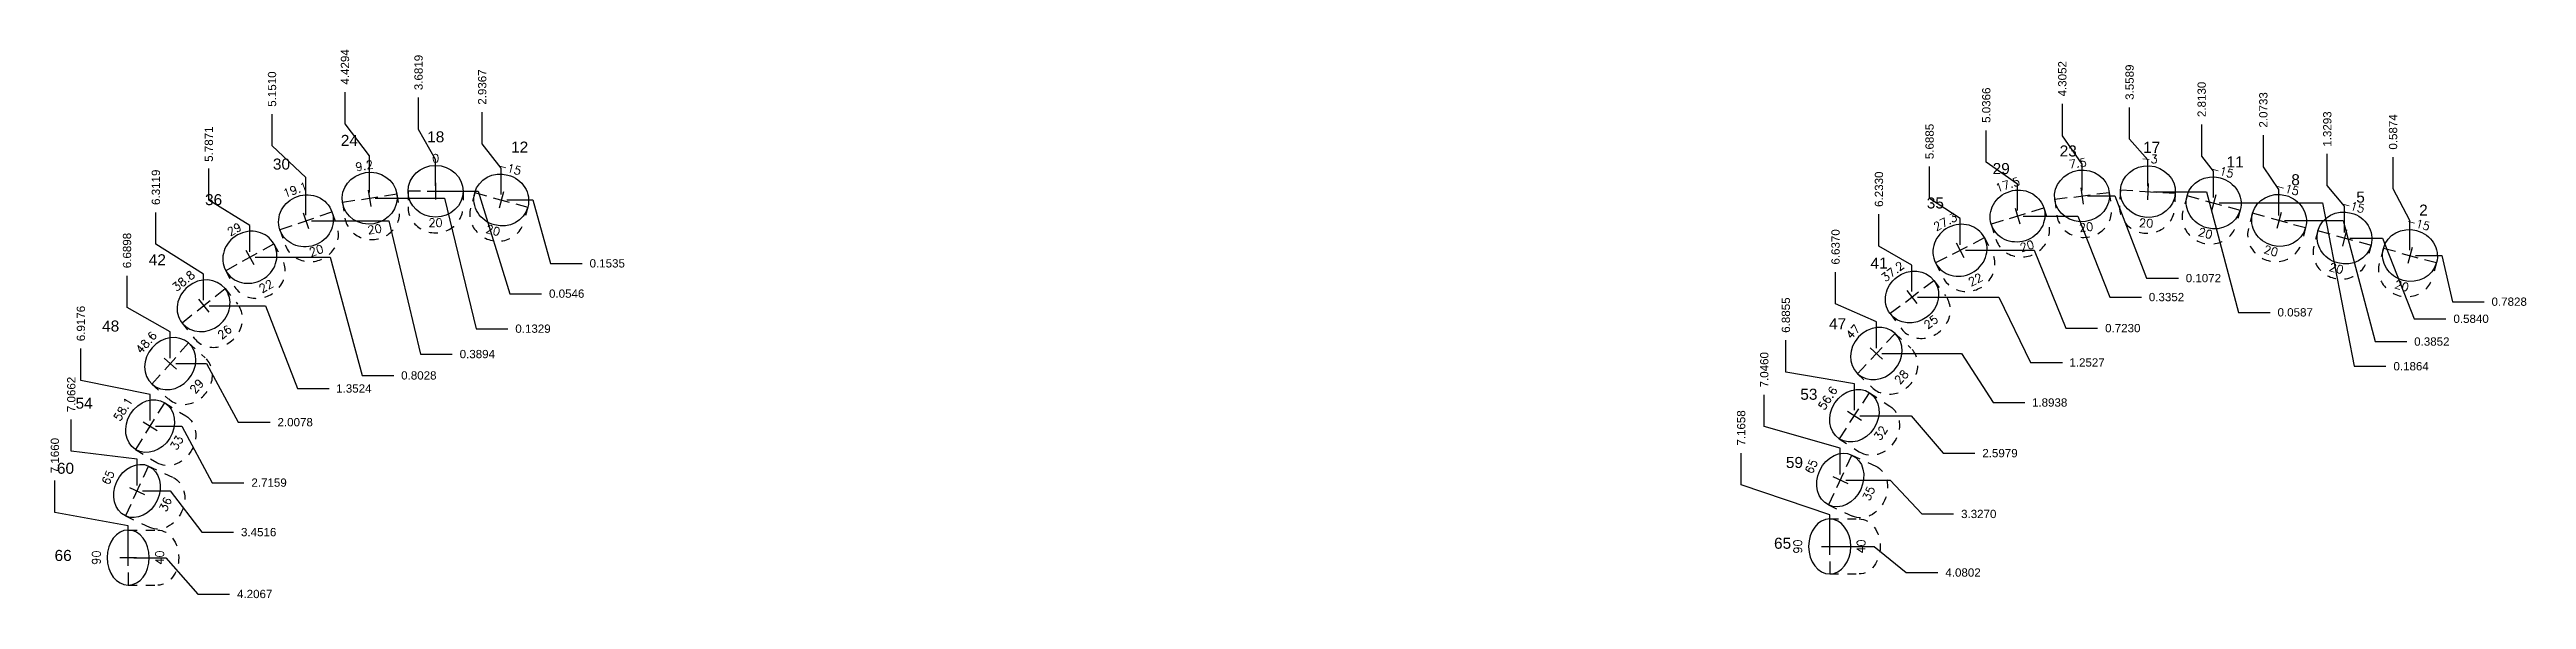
# Model space of a CAD drawing. Header units: inches. Extents: x 57 to 298, y -41 to 19.
# Drawn here: x 158.19 to 186.27, y 12.46 to 18.69 of the extents above; entities that cross this region are included whole.
import ezdxf
from ezdxf.enums import TextEntityAlignment as Align

# ---------------------------------------------------------------- set-up
doc = ezdxf.new("R2010")
doc.units = ezdxf.units.IN
doc.header["$MEASUREMENT"] = 0
doc.header["$PDMODE"] = 35
doc.linetypes.add('CENTER2', pattern=[1.125, 0.75, -0.125, 0.125, -0.125])
doc.linetypes.add('HIDDEN2', pattern=[0.1875, 0.125, -0.0625])
doc.layers.get('Defpoints').update_dxf_attribs({"color": 10})
doc.layers.add('Blade_4', color=7, linetype='Continuous', true_color=0x00cccc)
doc.layers.add('Blade_5', color=7, linetype='Continuous', true_color=0x0066cc)
doc.layers.add('CLine', color=5, linetype='CENTER2')
doc.styles.add('RomanS', font='romans')
doc.styles.get("Standard").update_dxf_attribs({"font": 'arial.ttf'})
doc.dimstyles.get("Standard").update_dxf_attribs({"dimtxt": 0.09375, "dimasz": 0.18, "dimexe": 0.18, "dimexo": 0.0625, "dimgap": 0.09, "dimtad": 0, "dimtih": 1, "dimtoh": 1, "dimdec": 4, "dimzin": 0, "dimdsep": 46, "dimtxsty": 'Standard', "dimcen": 0.09, "dimadec": 4, "dimazin": 0, "dimtfac": 1, "dimtdec": 4, "dimtofl": 0, "dimtmove": 0, "dimatfit": 3, "dimfxl": 1, "dimtolj": 1, "dimtzin": 0, "dimarcsym": 0})

msp = doc.modelspace()

# ---------------------------------------------------------------- texts
at = {"layer": 'Blade_4'}
for s, p in [('24', (161.49493, 17.60276)), ('18', (162.47447, 17.64332)), ('30', (160.72559, 17.33456)), ('12', (163.42564, 17.52707)), ('36', (159.95614, 16.93123)), ('42', (159.31797, 16.24996)), ('48', (158.78918, 15.49889)), ('54', (158.48793, 14.6246)), ('60', (158.27699, 13.88675)), ('66', (158.2501, 12.89881))]:
    msp.add_text(s, height=0.125, dxfattribs=at).set_placement(p)
at = {"layer": 'Blade_5'}
for s, p in [('23', (180.98268, 17.48295)), ('17', (181.92886, 17.52431)), ('11', (182.8741, 17.359)), ('29', (180.22262, 17.28361)), ('8', (183.60848, 17.15711)), ('35', (179.47575, 16.89357)), ('5', (184.34523, 16.95998)), ('2', (185.05822, 16.81273)), ('41', (178.83758, 16.21229)), ('47', (178.3681, 15.52491)), ('53', (178.04187, 14.7255)), ('59', (177.8785, 13.95252)), ('65', (177.74407, 13.03692))]:
    msp.add_text(s, height=0.125, dxfattribs=at).set_placement(p)

# ---------------------------------------------------------------- blocks, each defined once
blk = doc.blocks.new('CMark')
at = {"layer": 'CLine'}
for p, q in [((-0.094, 0), (0.094, 0)), ((0, 0.094), (0, -0.094))]:
    blk.add_line(p, q, dxfattribs=at)
blk = doc.blocks.new('1613@20')
for p, q in [((-0.17, 0), (-0.312, 0)), ((0.171, 0), (0.312, 0))]:
    blk.add_line(p, q)
at = {"color": 8, "linetype": 'HIDDEN2', "ltscale": 0.5}
blk.add_line((-0.312, 0), (-0.312, -0.178), dxfattribs=at)
at = {"color": 8, "linetype": 'HIDDEN2', "ltscale": 0.5, "flags": 128}
blk.add_lwpolyline([(0.312, 0), (0.312, -0.178)], dxfattribs=at)
blk.add_ellipse((0, 0), major_axis=(-0.312, 0), ratio=0.939693, start_param=-3.141592653589793, end_param=3.141592653589793)
at = {"color": 8, "linetype": 'HIDDEN2', "ltscale": 0.5}
blk.add_ellipse((0, -0.178), major_axis=(-0.312, 0), ratio=0.939693, start_param=0, end_param=3.141593, dxfattribs=at)
blk.add_blockref('CMark', (0, 0))
at = {"style": 'RomanS'}
blk.add_text('20', height=0.094, dxfattribs=at).set_placement((0, -0.356), align=Align.MIDDLE_CENTER)
blk.add_attdef('ANG', text='', height=0.094, dxfattribs=at).set_placement((0, 0.298), align=Align.BOTTOM_CENTER)
blk = doc.blocks.new('1613@22')
for p, q in [((-0.17, 0), (-0.313, 0)), ((0.171, 0), (0.312, 0))]:
    blk.add_line(p, q)
at = {"color": 8, "linetype": 'HIDDEN2', "ltscale": 0.5}
blk.add_line((-0.313, 0), (-0.313, -0.195), dxfattribs=at)
at = {"color": 8, "linetype": 'HIDDEN2', "ltscale": 0.5, "flags": 128}
blk.add_lwpolyline([(0.312, 0), (0.312, -0.195)], dxfattribs=at)
blk.add_ellipse((0, 0), major_axis=(-0.312, 0), ratio=0.927168, start_param=3.141593, end_param=9.424778)
at = {"color": 8, "linetype": 'HIDDEN2', "ltscale": 0.5}
blk.add_ellipse((0, -0.195), major_axis=(-0.312, 0), ratio=0.927168, start_param=0, end_param=3.141593, dxfattribs=at)
blk.add_blockref('CMark', (0, 0))
at = {"style": 'RomanS'}
blk.add_text('22', height=0.094, dxfattribs=at).set_placement((0.003, -0.376), align=Align.MIDDLE_CENTER)
blk.add_attdef('ANG', text='', height=0.094, dxfattribs=at).set_placement((0, 0.287), align=Align.BOTTOM_CENTER)
blk = doc.blocks.new('1613@26')
for p, q in [((-0.17, 0), (-0.313, 0)), ((0.171, 0), (0.312, 0))]:
    blk.add_line(p, q)
at = {"color": 8, "linetype": 'HIDDEN2', "ltscale": 0.5}
blk.add_line((-0.313, 0), (-0.313, -0.228), dxfattribs=at)
at = {"color": 8, "linetype": 'HIDDEN2', "ltscale": 0.5, "flags": 128}
blk.add_lwpolyline([(0.312, 0), (0.312, -0.228)], dxfattribs=at)
blk.add_ellipse((0, 0), major_axis=(-0.312, 0), ratio=0.898784, start_param=3.141593, end_param=9.424778)
at = {"color": 8, "linetype": 'HIDDEN2', "ltscale": 0.5}
blk.add_ellipse((0, -0.228), major_axis=(-0.312, 0), ratio=0.898784, start_param=0, end_param=3.141593, dxfattribs=at)
blk.add_blockref('CMark', (0, 0))
at = {"style": 'RomanS'}
blk.add_text('26', height=0.094, dxfattribs=at).set_placement((0, -0.381), align=Align.MIDDLE_CENTER)
blk.add_attdef('ANG', text='', height=0.094, dxfattribs=at).set_placement((0, 0.287), align=Align.BOTTOM_CENTER)
blk = doc.blocks.new('1613@29')
for p, q in [((-0.17, 0), (-0.313, 0)), ((0.171, 0), (0.312, 0))]:
    blk.add_line(p, q)
at = {"color": 8, "linetype": 'HIDDEN2', "ltscale": 0.5}
blk.add_line((-0.313, 0), (-0.313, -0.252), dxfattribs=at)
at = {"color": 8, "linetype": 'HIDDEN2', "ltscale": 0.5, "flags": 128}
blk.add_lwpolyline([(0.312, 0), (0.312, -0.252)], dxfattribs=at)
blk.add_ellipse((0, 0), major_axis=(-0.312, 0), ratio=0.874624, start_param=3.141593, end_param=9.424778)
at = {"color": 8, "linetype": 'HIDDEN2', "ltscale": 0.5}
blk.add_ellipse((0, -0.252), major_axis=(-0.312, 0), ratio=0.874624, start_param=0, end_param=3.141593, dxfattribs=at)
blk.add_blockref('CMark', (0, 0))
at = {"style": 'RomanS'}
blk.add_text('29', height=0.094, dxfattribs=at).set_placement((0.006, -0.395), align=Align.MIDDLE_CENTER)
blk.add_attdef('ANG', text='', height=0.094, dxfattribs=at).set_placement((0, 0.287), align=Align.BOTTOM_CENTER)
blk = doc.blocks.new('1613@33')
for p, q in [((-0.17, 0), (-0.312, 0)), ((0.171, 0), (0.312, 0))]:
    blk.add_line(p, q)
at = {"color": 8, "linetype": 'HIDDEN2', "ltscale": 0.5}
blk.add_line((-0.312, 0), (-0.312, -0.283), dxfattribs=at)
at = {"color": 8, "linetype": 'HIDDEN2', "ltscale": 0.5, "flags": 128}
blk.add_lwpolyline([(0.312, 0), (0.312, -0.283)], dxfattribs=at)
at = {"extrusion": (0, 0, -1)}
blk.add_ellipse((0, 0), major_axis=(-0.312, 0), ratio=0.83872, start_param=3.141593, end_param=9.424778, dxfattribs=at)
at = {"color": 8, "linetype": 'HIDDEN2', "ltscale": 0.5, "extrusion": (0, 0, -1)}
blk.add_ellipse((0, -0.283), major_axis=(-0.312, 0), ratio=0.83872, start_param=3.141593, end_param=6.283185, dxfattribs=at)
blk.add_blockref('CMark', (0, 0))
at = {"style": 'RomanS'}
blk.add_text('33', height=0.094, dxfattribs=at).set_placement((0, -0.356), align=Align.MIDDLE_CENTER)
blk.add_attdef('ANG', text='', height=0.094, dxfattribs=at).set_placement((0, 0.287), align=Align.BOTTOM_CENTER)
blk = doc.blocks.new('1613@36')
for p, q in [((-0.17, 0), (-0.312, 0)), ((0.171, 0), (0.312, 0))]:
    blk.add_line(p, q)
at = {"color": 8, "linetype": 'HIDDEN2', "ltscale": 0.5}
blk.add_line((-0.312, 0), (-0.312, -0.306), dxfattribs=at)
at = {"color": 8, "linetype": 'HIDDEN2', "ltscale": 0.5, "flags": 128}
blk.add_lwpolyline([(0.312, 0), (0.312, -0.306)], dxfattribs=at)
at = {"extrusion": (0, 0, -1)}
blk.add_ellipse((0, 0), major_axis=(-0.312, 0), ratio=0.80896, start_param=3.141593, end_param=9.424778, dxfattribs=at)
at = {"color": 8, "linetype": 'HIDDEN2', "ltscale": 0.5, "extrusion": (0, 0, -1)}
blk.add_ellipse((0, -0.306), major_axis=(-0.312, 0), ratio=0.80896, start_param=3.141593, end_param=6.283185, dxfattribs=at)
blk.add_blockref('CMark', (0, 0))
at = {"style": 'RomanS'}
blk.add_text('36', height=0.094, dxfattribs=at).set_placement((0, -0.356), align=Align.MIDDLE_CENTER)
blk.add_attdef('ANG', text='', height=0.094, dxfattribs=at).set_placement((0, 0.287), align=Align.BOTTOM_CENTER)
blk = doc.blocks.new('1613@40')
for p, q in [((-0.17, 0), (-0.312, 0)), ((0.171, 0), (0.312, 0))]:
    blk.add_line(p, q)
at = {"color": 8, "linetype": 'HIDDEN2', "ltscale": 0.5}
blk.add_line((-0.312, 0), (-0.312, -0.334), dxfattribs=at)
at = {"color": 8, "linetype": 'HIDDEN2', "ltscale": 0.5, "flags": 128}
blk.add_lwpolyline([(0.312, 0), (0.312, -0.334)], dxfattribs=at)
at = {"extrusion": (0, 0, -1)}
blk.add_ellipse((0, 0), major_axis=(-0.312, 0), ratio=0.76608, start_param=3.141593, end_param=9.424778, dxfattribs=at)
at = {"color": 8, "linetype": 'HIDDEN2', "ltscale": 0.5, "extrusion": (0, 0, -1)}
blk.add_ellipse((0, -0.334), major_axis=(-0.312, 0), ratio=0.76608, start_param=3.141593, end_param=6.283185, dxfattribs=at)
blk.add_blockref('CMark', (0, 0))
at = {"style": 'RomanS'}
blk.add_text('40', height=0.094, dxfattribs=at).set_placement((0, -0.356), align=Align.MIDDLE_CENTER)
blk.add_attdef('ANG', text='', height=0.094, dxfattribs=at).set_placement((0, 0.287), align=Align.BOTTOM_CENTER)
blk = doc.blocks.new('*D249')
at = {"layer": 'Blade_4', "color": 0, "lineweight": -2, "transparency": 16777216}
for p, q in [((163.099, 17.625), (163.099, 17.985)), ((163.314, 17.35), (163.099, 17.625)), ((163.314, 17.052), (163.314, 17.35))]:
    blk.add_line(p, q, dxfattribs=at)
at = {"layer": 'Defpoints', "color": 0, "transparency": 16777216}
for p in [(163.099, 17.985), (166.251, 17.143), (163.314, 16.99)]:
    blk.add_point(p, dxfattribs=at)
at = {"layer": 'Blade_4', "color": 0, "transparency": 16777216, "insert": (163.099, 18.27), "char_height": 0.0938, "attachment_point": 5, "rotation": 90}
blk.add_mtext('\\A1;2.9367', dxfattribs=at)
blk = doc.blocks.new('*D250')
at = {"layer": 'Blade_4', "color": 0, "lineweight": -2, "transparency": 16777216}
for p, q in [((162.377, 17.79), (162.377, 18.15)), ((162.569, 17.449), (162.377, 17.79)), ((162.569, 17.151), (162.569, 17.449))]:
    blk.add_line(p, q, dxfattribs=at)
at = {"layer": 'Defpoints', "color": 0, "transparency": 16777216}
for p in [(162.377, 18.15), (166.251, 17.143), (162.569, 17.089)]:
    blk.add_point(p, dxfattribs=at)
at = {"layer": 'Blade_4', "color": 0, "transparency": 16777216, "insert": (162.377, 18.435), "char_height": 0.0938, "attachment_point": 5, "rotation": 90}
blk.add_mtext('\\A1;3.6819', dxfattribs=at)
blk = doc.blocks.new('*D251')
at = {"layer": 'Blade_4', "color": 0, "lineweight": -2, "transparency": 16777216}
for p, q in [((161.543, 17.852), (161.543, 18.212)), ((161.822, 17.492), (161.543, 17.852)), ((161.822, 17.073), (161.822, 17.492))]:
    blk.add_line(p, q, dxfattribs=at)
at = {"layer": 'Defpoints', "color": 0, "transparency": 16777216}
for p in [(161.543, 18.212), (166.251, 17.143), (161.822, 17.01)]:
    blk.add_point(p, dxfattribs=at)
at = {"layer": 'Blade_4', "color": 0, "transparency": 16777216, "insert": (161.543, 18.498), "char_height": 0.0938, "attachment_point": 5, "rotation": 90}
blk.add_mtext('\\A1;4.4294', dxfattribs=at)
blk = doc.blocks.new('*D252')
at = {"layer": 'Blade_4', "color": 0, "lineweight": -2, "transparency": 16777216}
for p, q in [((160.716, 17.603), (160.716, 17.963)), ((161.1, 17.243), (160.716, 17.603)), ((161.1, 16.816), (161.1, 17.243))]:
    blk.add_line(p, q, dxfattribs=at)
at = {"layer": 'Defpoints', "color": 0, "transparency": 16777216}
for p in [(160.716, 17.963), (166.251, 17.143), (161.1, 16.754)]:
    blk.add_point(p, dxfattribs=at)
at = {"layer": 'Blade_4', "color": 0, "transparency": 16777216, "insert": (160.716, 18.247), "char_height": 0.0938, "attachment_point": 5, "rotation": 90}
blk.add_mtext('\\A1;5.1510', dxfattribs=at)
blk = doc.blocks.new('*D253')
at = {"layer": 'Blade_4', "color": 0, "lineweight": -2, "transparency": 16777216}
for p, q in [((159.999, 16.988), (159.999, 17.348)), ((160.464, 16.7), (159.999, 16.988)), ((160.464, 16.403), (160.464, 16.7))]:
    blk.add_line(p, q, dxfattribs=at)
at = {"layer": 'Defpoints', "color": 0, "transparency": 16777216}
for p in [(159.999, 17.348), (166.251, 17.143), (160.464, 16.34)]:
    blk.add_point(p, dxfattribs=at)
at = {"layer": 'Blade_4', "color": 0, "transparency": 16777216, "insert": (159.999, 17.623), "char_height": 0.0938, "attachment_point": 5, "rotation": 90}
blk.add_mtext('\\A1;5.7871', dxfattribs=at)
blk = doc.blocks.new('*D254')
at = {"layer": 'Blade_4', "color": 0, "lineweight": -2, "transparency": 16777216}
for p, q in [((159.399, 16.489), (159.399, 16.849)), ((159.939, 16.151), (159.399, 16.489)), ((159.939, 15.853), (159.939, 16.151))]:
    blk.add_line(p, q, dxfattribs=at)
at = {"layer": 'Defpoints', "color": 0, "transparency": 16777216}
for p in [(166.251, 17.143), (159.399, 16.849), (159.939, 15.791)]:
    blk.add_point(p, dxfattribs=at)
at = {"layer": 'Blade_4', "color": 0, "transparency": 16777216, "insert": (159.399, 17.134), "char_height": 0.0938, "attachment_point": 5, "rotation": 90}
blk.add_mtext('\\A1;6.3119', dxfattribs=at)
blk = doc.blocks.new('*D255')
at = {"layer": 'Blade_4', "color": 0, "lineweight": -2, "transparency": 16777216}
for p, q in [((159.072, 15.772), (159.072, 16.132)), ((159.561, 15.495), (159.072, 15.772)), ((159.561, 15.198), (159.561, 15.495))]:
    blk.add_line(p, q, dxfattribs=at)
at = {"layer": 'Defpoints', "color": 0, "transparency": 16777216}
for p in [(166.251, 17.143), (159.072, 16.132), (159.561, 15.135)]:
    blk.add_point(p, dxfattribs=at)
at = {"layer": 'Blade_4', "color": 0, "transparency": 16777216, "insert": (159.072, 16.417), "char_height": 0.0938, "attachment_point": 5, "rotation": 90}
blk.add_mtext('\\A1;6.6898', dxfattribs=at)
blk = doc.blocks.new('*D256')
at = {"layer": 'Blade_4', "color": 0, "lineweight": -2, "transparency": 16777216}
for p, q in [((158.549, 14.945), (158.549, 15.305)), ((159.333, 14.787), (158.549, 14.945)), ((159.333, 14.49), (159.333, 14.787))]:
    blk.add_line(p, q, dxfattribs=at)
at = {"layer": 'Defpoints', "color": 0, "transparency": 16777216}
for p in [(166.251, 17.143), (158.549, 15.305), (159.333, 14.427)]:
    blk.add_point(p, dxfattribs=at)
at = {"layer": 'Blade_4', "color": 0, "transparency": 16777216, "insert": (158.549, 15.59), "char_height": 0.0938, "attachment_point": 5, "rotation": 90}
blk.add_mtext('\\A1;6.9176', dxfattribs=at)
blk = doc.blocks.new('*D257')
at = {"layer": 'Blade_4', "color": 0, "lineweight": -2, "transparency": 16777216}
for p, q in [((158.44, 14.143), (158.44, 14.503)), ((159.185, 14.052), (158.44, 14.143)), ((159.185, 13.754), (159.185, 14.052))]:
    blk.add_line(p, q, dxfattribs=at)
at = {"layer": 'Defpoints', "color": 0, "transparency": 16777216}
for p in [(166.251, 17.143), (158.44, 14.503), (159.185, 13.692)]:
    blk.add_point(p, dxfattribs=at)
at = {"layer": 'Blade_4', "color": 0, "transparency": 16777216, "insert": (158.44, 14.786), "char_height": 0.0938, "attachment_point": 5, "rotation": 90}
blk.add_mtext('\\A1;7.0662', dxfattribs=at)
blk = doc.blocks.new('*D258')
at = {"layer": 'Blade_4', "color": 0, "lineweight": -2, "transparency": 16777216}
for p, q in [((158.254, 13.449), (158.254, 13.809)), ((159.085, 13.296), (158.254, 13.449)), ((159.085, 12.999), (159.085, 13.296))]:
    blk.add_line(p, q, dxfattribs=at)
at = {"layer": 'Defpoints', "color": 0, "transparency": 16777216}
for p in [(166.251, 17.143), (158.254, 13.809), (159.085, 12.936)]:
    blk.add_point(p, dxfattribs=at)
at = {"layer": 'Blade_4', "color": 0, "transparency": 16777216, "insert": (158.254, 14.093), "char_height": 0.0938, "attachment_point": 5, "rotation": 90}
blk.add_mtext('\\A1;7.1660', dxfattribs=at)
blk = doc.blocks.new('*D259')
at = {"layer": 'Blade_4', "color": 0, "lineweight": -2, "transparency": 16777216}
for p, q in [((163.377, 16.99), (163.674, 16.99)), ((163.674, 16.99), (163.871, 16.271)), ((163.871, 16.271), (164.231, 16.271))]:
    blk.add_line(p, q, dxfattribs=at)
at = {"layer": 'Defpoints', "color": 0, "transparency": 16777216}
for p in [(166.251, 17.143), (163.314, 16.99), (164.231, 16.271)]:
    blk.add_point(p, dxfattribs=at)
at = {"layer": 'Blade_4', "color": 0, "transparency": 16777216, "insert": (164.516, 16.271), "char_height": 0.0938, "attachment_point": 5}
blk.add_mtext('\\A1;0.1535', dxfattribs=at)
blk = doc.blocks.new('*D260')
at = {"layer": 'Blade_4', "color": 0, "lineweight": -2, "transparency": 16777216}
for p, q in [((162.632, 17.089), (163.052, 17.089)), ((163.052, 17.089), (163.412, 15.928)), ((163.412, 15.928), (163.772, 15.928))]:
    blk.add_line(p, q, dxfattribs=at)
at = {"layer": 'Defpoints', "color": 0, "transparency": 16777216}
for p in [(166.251, 17.143), (162.569, 17.089), (163.772, 15.928)]:
    blk.add_point(p, dxfattribs=at)
at = {"layer": 'Blade_4', "color": 0, "transparency": 16777216, "insert": (164.056, 15.928), "char_height": 0.0938, "attachment_point": 5}
blk.add_mtext('\\A1;0.0546', dxfattribs=at)
blk = doc.blocks.new('*D261')
at = {"layer": 'Blade_4', "color": 0, "lineweight": -2, "transparency": 16777216}
for p, q in [((161.884, 17.01), (162.67, 17.01)), ((162.67, 17.01), (163.03, 15.531)), ((163.03, 15.531), (163.39, 15.531))]:
    blk.add_line(p, q, dxfattribs=at)
at = {"layer": 'Defpoints', "color": 0, "transparency": 16777216}
for p in [(166.251, 17.143), (161.822, 17.01), (163.39, 15.531)]:
    blk.add_point(p, dxfattribs=at)
at = {"layer": 'Blade_4', "color": 0, "transparency": 16777216, "insert": (163.674, 15.531), "char_height": 0.0938, "attachment_point": 5}
blk.add_mtext('\\A1;0.1329', dxfattribs=at)
blk = doc.blocks.new('*D262')
at = {"layer": 'Blade_4', "color": 0, "lineweight": -2, "transparency": 16777216}
for p, q in [((161.162, 16.754), (162.038, 16.754)), ((162.038, 16.754), (162.398, 15.243)), ((162.398, 15.243), (162.758, 15.243))]:
    blk.add_line(p, q, dxfattribs=at)
at = {"layer": 'Defpoints', "color": 0, "transparency": 16777216}
for p in [(166.251, 17.143), (161.1, 16.754), (162.758, 15.243)]:
    blk.add_point(p, dxfattribs=at)
at = {"layer": 'Blade_4', "color": 0, "transparency": 16777216, "insert": (163.043, 15.243), "char_height": 0.0938, "attachment_point": 5}
blk.add_mtext('\\A1;0.3894', dxfattribs=at)
blk = doc.blocks.new('*D263')
at = {"layer": 'Blade_4', "color": 0, "lineweight": -2, "transparency": 16777216}
for p, q in [((160.526, 16.34), (161.376, 16.34)), ((161.376, 16.34), (161.736, 15.001)), ((161.736, 15.001), (162.096, 15.001))]:
    blk.add_line(p, q, dxfattribs=at)
at = {"layer": 'Defpoints', "color": 0, "transparency": 16777216}
for p in [(166.251, 17.143), (160.464, 16.34), (162.096, 15.001)]:
    blk.add_point(p, dxfattribs=at)
at = {"layer": 'Blade_4', "color": 0, "transparency": 16777216, "insert": (162.38, 15.001), "char_height": 0.0938, "attachment_point": 5}
blk.add_mtext('\\A1;0.8028', dxfattribs=at)
blk = doc.blocks.new('*D264')
at = {"layer": 'Blade_4', "color": 0, "lineweight": -2, "transparency": 16777216}
for p, q in [((160.002, 15.791), (160.643, 15.791)), ((160.643, 15.791), (161.003, 14.853)), ((161.003, 14.853), (161.363, 14.853))]:
    blk.add_line(p, q, dxfattribs=at)
at = {"layer": 'Defpoints', "color": 0, "transparency": 16777216}
for p in [(166.251, 17.143), (159.939, 15.791), (161.363, 14.853)]:
    blk.add_point(p, dxfattribs=at)
at = {"layer": 'Blade_4', "color": 0, "transparency": 16777216, "insert": (161.643, 14.853), "char_height": 0.0938, "attachment_point": 5}
blk.add_mtext('\\A1;1.3524', dxfattribs=at)
blk = doc.blocks.new('*D265')
at = {"layer": 'Blade_4', "color": 0, "lineweight": -2, "transparency": 16777216}
for p, q in [((159.624, 15.135), (159.973, 15.135)), ((159.973, 15.135), (160.333, 14.471)), ((160.333, 14.471), (160.693, 14.471))]:
    blk.add_line(p, q, dxfattribs=at)
at = {"layer": 'Defpoints', "color": 0, "transparency": 16777216}
for p in [(166.251, 17.143), (159.561, 15.135), (160.693, 14.471)]:
    blk.add_point(p, dxfattribs=at)
at = {"layer": 'Blade_4', "color": 0, "transparency": 16777216, "insert": (160.978, 14.471), "char_height": 0.0938, "attachment_point": 5}
blk.add_mtext('\\A1;2.0078', dxfattribs=at)
blk = doc.blocks.new('*D266')
at = {"layer": 'Blade_4', "color": 0, "lineweight": -2, "transparency": 16777216}
for p, q in [((159.396, 14.427), (159.693, 14.427)), ((159.693, 14.427), (160.037, 13.786)), ((160.037, 13.786), (160.397, 13.786))]:
    blk.add_line(p, q, dxfattribs=at)
at = {"layer": 'Defpoints', "color": 0, "transparency": 16777216}
for p in [(166.251, 17.143), (159.333, 14.427), (160.397, 13.786)]:
    blk.add_point(p, dxfattribs=at)
at = {"layer": 'Blade_4', "color": 0, "transparency": 16777216, "insert": (160.682, 13.786), "char_height": 0.0938, "attachment_point": 5}
blk.add_mtext('\\A1;2.7159', dxfattribs=at)
blk = doc.blocks.new('*D267')
at = {"layer": 'Blade_4', "color": 0, "lineweight": -2, "transparency": 16777216}
for p, q in [((159.247, 13.692), (159.56, 13.692)), ((159.56, 13.692), (159.92, 13.225)), ((159.92, 13.225), (160.28, 13.225))]:
    blk.add_line(p, q, dxfattribs=at)
at = {"layer": 'Defpoints', "color": 0, "transparency": 16777216}
for p in [(166.251, 17.143), (159.185, 13.692), (160.28, 13.225)]:
    blk.add_point(p, dxfattribs=at)
at = {"layer": 'Blade_4', "color": 0, "transparency": 16777216, "insert": (160.564, 13.225), "char_height": 0.0938, "attachment_point": 5}
blk.add_mtext('\\A1;3.4516', dxfattribs=at)
blk = doc.blocks.new('*D268')
at = {"layer": 'Blade_4', "color": 0, "lineweight": -2, "transparency": 16777216}
for p, q in [((159.148, 12.936), (159.513, 12.936)), ((159.513, 12.936), (159.873, 12.524)), ((159.873, 12.524), (160.233, 12.524))]:
    blk.add_line(p, q, dxfattribs=at)
at = {"layer": 'Defpoints', "color": 0, "transparency": 16777216}
for p in [(166.251, 17.143), (159.085, 12.936), (160.233, 12.524)]:
    blk.add_point(p, dxfattribs=at)
at = {"layer": 'Blade_4', "color": 0, "transparency": 16777216, "insert": (160.519, 12.524), "char_height": 0.0938, "attachment_point": 5}
blk.add_mtext('\\A1;4.2067', dxfattribs=at)
blk = doc.blocks.new('1613@25')
for p, q in [((-0.17, 0), (-0.312, 0)), ((0.171, 0), (0.312, 0))]:
    blk.add_line(p, q)
at = {"color": 8, "linetype": 'HIDDEN2', "ltscale": 0.5}
blk.add_line((-0.312, 0), (-0.312, -0.22), dxfattribs=at)
at = {"color": 8, "linetype": 'HIDDEN2', "ltscale": 0.5, "flags": 128}
blk.add_lwpolyline([(0.312, 0), (0.312, -0.22)], dxfattribs=at)
blk.add_ellipse((0, 0), major_axis=(-0.312, 0), ratio=0.906308, start_param=-3.141592653589793, end_param=3.141592653589793)
at = {"color": 8, "linetype": 'HIDDEN2', "ltscale": 0.5}
blk.add_ellipse((0, -0.22), major_axis=(-0.312, 0), ratio=0.906308, start_param=0, end_param=3.141593, dxfattribs=at)
blk.add_blockref('CMark', (0, 0))
at = {"style": 'RomanS'}
blk.add_text('25', height=0.094, dxfattribs=at).set_placement((0, -0.356), align=Align.MIDDLE_CENTER)
blk.add_attdef('ANG', text='', height=0.094, dxfattribs=at).set_placement((0, 0.287), align=Align.BOTTOM_CENTER)
blk = doc.blocks.new('1613@28')
for p, q in [((-0.17, 0), (-0.313, 0)), ((0.171, 0), (0.312, 0))]:
    blk.add_line(p, q)
at = {"color": 8, "linetype": 'HIDDEN2', "ltscale": 0.5}
blk.add_line((-0.313, 0), (-0.313, -0.244), dxfattribs=at)
at = {"color": 8, "linetype": 'HIDDEN2', "ltscale": 0.5, "flags": 128}
blk.add_lwpolyline([(0.312, 0), (0.312, -0.244)], dxfattribs=at)
blk.add_ellipse((0, 0), major_axis=(-0.312, 0), ratio=0.882944, start_param=3.141593, end_param=9.424778)
at = {"color": 8, "linetype": 'HIDDEN2', "ltscale": 0.5}
blk.add_ellipse((0, -0.244), major_axis=(-0.312, 0), ratio=0.882944, start_param=0, end_param=3.141593, dxfattribs=at)
blk.add_blockref('CMark', (0, 0))
at = {"style": 'RomanS'}
blk.add_text('28', height=0.094, dxfattribs=at).set_placement((0, -0.389), align=Align.MIDDLE_CENTER)
blk.add_attdef('ANG', text='', height=0.094, dxfattribs=at).set_placement((0, 0.287), align=Align.BOTTOM_CENTER)
blk = doc.blocks.new('1613@32')
for p, q in [((-0.17, 0), (-0.312, 0)), ((0.171, 0), (0.312, 0))]:
    blk.add_line(p, q)
at = {"color": 8, "linetype": 'HIDDEN2', "ltscale": 0.5}
blk.add_line((-0.312, 0), (-0.312, -0.276), dxfattribs=at)
at = {"color": 8, "linetype": 'HIDDEN2', "ltscale": 0.5, "flags": 128}
blk.add_lwpolyline([(0.312, 0), (0.312, -0.276)], dxfattribs=at)
at = {"extrusion": (0, 0, -1)}
blk.add_ellipse((0, 0), major_axis=(-0.312, 0), ratio=0.848, start_param=3.141593, end_param=9.424778, dxfattribs=at)
at = {"color": 8, "linetype": 'HIDDEN2', "ltscale": 0.5, "extrusion": (0, 0, -1)}
blk.add_ellipse((0, -0.276), major_axis=(-0.312, 0), ratio=0.848, start_param=3.141593, end_param=6.283185, dxfattribs=at)
blk.add_blockref('CMark', (0, 0))
at = {"style": 'RomanS'}
blk.add_text('32', height=0.094, dxfattribs=at).set_placement((0, -0.356), align=Align.MIDDLE_CENTER)
blk.add_attdef('ANG', text='', height=0.094, dxfattribs=at).set_placement((0, 0.287), align=Align.BOTTOM_CENTER)
blk = doc.blocks.new('1613@35')
for p, q in [((-0.17, 0), (-0.312, 0)), ((0.171, 0), (0.312, 0))]:
    blk.add_line(p, q)
at = {"color": 8, "linetype": 'HIDDEN2', "ltscale": 0.5}
blk.add_line((-0.312, 0), (-0.312, -0.298), dxfattribs=at)
at = {"color": 8, "linetype": 'HIDDEN2', "ltscale": 0.5, "flags": 128}
blk.add_lwpolyline([(0.312, 0), (0.312, -0.298)], dxfattribs=at)
at = {"extrusion": (0, 0, -1)}
blk.add_ellipse((0, 0), major_axis=(-0.312, 0), ratio=0.8192, start_param=3.141593, end_param=9.424778, dxfattribs=at)
at = {"color": 8, "linetype": 'HIDDEN2', "ltscale": 0.5, "extrusion": (0, 0, -1)}
blk.add_ellipse((0, -0.298), major_axis=(-0.312, 0), ratio=0.8192, start_param=3.141593, end_param=6.283185, dxfattribs=at)
blk.add_blockref('CMark', (0, 0))
at = {"style": 'RomanS'}
blk.add_text('35', height=0.094, dxfattribs=at).set_placement((0, -0.356), align=Align.MIDDLE_CENTER)
blk.add_attdef('ANG', text='', height=0.094, dxfattribs=at).set_placement((0, 0.287), align=Align.BOTTOM_CENTER)
blk = doc.blocks.new('*D283')
at = {"layer": 'Blade_5', "color": 0, "lineweight": -2, "transparency": 16777216}
for p, q in [((184.763, 17.116), (184.763, 17.476)), ((184.954, 16.756), (184.763, 17.116)), ((184.954, 16.423), (184.954, 16.756))]:
    blk.add_line(p, q, dxfattribs=at)
at = {"layer": 'Defpoints', "color": 0, "transparency": 16777216}
for p in [(184.763, 17.476), (185.541, 17.143), (184.954, 16.36)]:
    blk.add_point(p, dxfattribs=at)
at = {"layer": 'Blade_5', "color": 0, "transparency": 16777216, "insert": (184.763, 17.761), "char_height": 0.0938, "attachment_point": 5, "rotation": 90}
blk.add_mtext('\\A1;0.5874', dxfattribs=at)
blk = doc.blocks.new('*D284')
at = {"layer": 'Blade_5', "color": 0, "lineweight": -2, "transparency": 16777216}
for p, q in [((184.017, 17.154), (184.017, 17.514)), ((184.212, 16.919), (184.017, 17.154)), ((184.212, 16.622), (184.212, 16.919))]:
    blk.add_line(p, q, dxfattribs=at)
at = {"layer": 'Defpoints', "color": 0, "transparency": 16777216}
for p in [(184.017, 17.514), (185.541, 17.143), (184.212, 16.559)]:
    blk.add_point(p, dxfattribs=at)
at = {"layer": 'Blade_5', "color": 0, "transparency": 16777216, "insert": (184.017, 17.794), "char_height": 0.0938, "attachment_point": 5, "rotation": 90}
blk.add_mtext('\\A1;1.3293', dxfattribs=at)
blk = doc.blocks.new('*D285')
at = {"layer": 'Blade_5', "color": 0, "lineweight": -2, "transparency": 16777216}
for p, q in [((183.292, 17.365), (183.292, 17.725)), ((183.468, 17.11), (183.292, 17.365)), ((183.468, 16.813), (183.468, 17.11))]:
    blk.add_line(p, q, dxfattribs=at)
at = {"layer": 'Defpoints', "color": 0, "transparency": 16777216}
for p in [(183.292, 17.725), (185.541, 17.143), (183.468, 16.75)]:
    blk.add_point(p, dxfattribs=at)
at = {"layer": 'Blade_5', "color": 0, "transparency": 16777216, "insert": (183.292, 18.011), "char_height": 0.0938, "attachment_point": 5, "rotation": 90}
blk.add_mtext('\\A1;2.0733', dxfattribs=at)
blk = doc.blocks.new('*D286')
at = {"layer": 'Blade_5', "color": 0, "lineweight": -2, "transparency": 16777216}
for p, q in [((182.593, 17.485), (182.593, 17.845)), ((182.728, 17.317), (182.593, 17.485)), ((182.728, 17.019), (182.728, 17.317))]:
    blk.add_line(p, q, dxfattribs=at)
at = {"layer": 'Defpoints', "color": 0, "transparency": 16777216}
for p in [(182.593, 17.845), (185.541, 17.143), (182.728, 16.957)]:
    blk.add_point(p, dxfattribs=at)
at = {"layer": 'Blade_5', "color": 0, "transparency": 16777216, "insert": (182.593, 18.13), "char_height": 0.0938, "attachment_point": 5, "rotation": 90}
blk.add_mtext('\\A1;2.8130', dxfattribs=at)
blk = doc.blocks.new('*D287')
at = {"layer": 'Blade_5', "color": 0, "lineweight": -2, "transparency": 16777216}
for p, q in [((181.776, 17.68), (181.776, 18.04)), ((181.982, 17.444), (181.776, 17.68)), ((181.982, 17.147), (181.982, 17.444))]:
    blk.add_line(p, q, dxfattribs=at)
at = {"layer": 'Defpoints', "color": 0, "transparency": 16777216}
for p in [(181.776, 18.04), (185.541, 17.143), (181.982, 17.084)]:
    blk.add_point(p, dxfattribs=at)
at = {"layer": 'Blade_5', "color": 0, "transparency": 16777216, "insert": (181.776, 18.325), "char_height": 0.0938, "attachment_point": 5, "rotation": 90}
blk.add_mtext('\\A1;3.5589', dxfattribs=at)
blk = doc.blocks.new('*D288')
at = {"layer": 'Blade_5', "color": 0, "lineweight": -2, "transparency": 16777216}
for p, q in [((181.013, 17.718), (181.013, 18.078)), ((181.236, 17.396), (181.013, 17.718)), ((181.236, 17.098), (181.236, 17.396))]:
    blk.add_line(p, q, dxfattribs=at)
at = {"layer": 'Defpoints', "color": 0, "transparency": 16777216}
for p in [(181.013, 18.078), (185.541, 17.143), (181.236, 17.036)]:
    blk.add_point(p, dxfattribs=at)
at = {"layer": 'Blade_5', "color": 0, "transparency": 16777216, "insert": (181.013, 18.364), "char_height": 0.0938, "attachment_point": 5, "rotation": 90}
blk.add_mtext('\\A1;4.3052', dxfattribs=at)
blk = doc.blocks.new('*D289')
at = {"layer": 'Blade_5', "color": 0, "lineweight": -2, "transparency": 16777216}
for p, q in [((180.151, 17.419), (180.151, 17.779)), ((180.504, 17.168), (180.151, 17.419)), ((180.504, 16.87), (180.504, 17.168))]:
    blk.add_line(p, q, dxfattribs=at)
at = {"layer": 'Defpoints', "color": 0, "transparency": 16777216}
for p in [(180.151, 17.779), (185.541, 17.143), (180.504, 16.808)]:
    blk.add_point(p, dxfattribs=at)
at = {"layer": 'Blade_5', "color": 0, "transparency": 16777216, "insert": (180.151, 18.064), "char_height": 0.0938, "attachment_point": 5, "rotation": 90}
blk.add_mtext('\\A1;5.0366', dxfattribs=at)
blk = doc.blocks.new('*D290')
at = {"layer": 'Blade_5', "color": 0, "lineweight": -2, "transparency": 16777216}
for p, q in [((179.508, 17.008), (179.508, 17.368)), ((179.853, 16.78), (179.508, 17.008)), ((179.853, 16.483), (179.853, 16.78))]:
    blk.add_line(p, q, dxfattribs=at)
at = {"layer": 'Defpoints', "color": 0, "transparency": 16777216}
for p in [(179.508, 17.368), (185.541, 17.143), (179.853, 16.42)]:
    blk.add_point(p, dxfattribs=at)
at = {"layer": 'Blade_5', "color": 0, "transparency": 16777216, "insert": (179.508, 17.653), "char_height": 0.0938, "attachment_point": 5, "rotation": 90}
blk.add_mtext('\\A1;5.6885', dxfattribs=at)
blk = doc.blocks.new('*D291')
at = {"layer": 'Blade_5', "color": 0, "lineweight": -2, "transparency": 16777216}
for p, q in [((178.934, 16.468), (178.934, 16.828)), ((179.308, 16.25), (178.934, 16.468)), ((179.308, 15.953), (179.308, 16.25))]:
    blk.add_line(p, q, dxfattribs=at)
at = {"layer": 'Defpoints', "color": 0, "transparency": 16777216}
for p in [(185.541, 17.143), (178.934, 16.828), (179.308, 15.89)]:
    blk.add_point(p, dxfattribs=at)
at = {"layer": 'Blade_5', "color": 0, "transparency": 16777216, "insert": (178.934, 17.112), "char_height": 0.0938, "attachment_point": 5, "rotation": 90}
blk.add_mtext('\\A1;6.2330', dxfattribs=at)
blk = doc.blocks.new('*D292')
at = {"layer": 'Blade_5', "color": 0, "lineweight": -2, "transparency": 16777216}
for p, q in [((178.442, 15.813), (178.442, 16.173)), ((178.904, 15.609), (178.442, 15.813)), ((178.904, 15.312), (178.904, 15.609))]:
    blk.add_line(p, q, dxfattribs=at)
at = {"layer": 'Defpoints', "color": 0, "transparency": 16777216}
for p in [(185.541, 17.143), (178.442, 16.173), (178.904, 15.249)]:
    blk.add_point(p, dxfattribs=at)
at = {"layer": 'Blade_5', "color": 0, "transparency": 16777216, "insert": (178.442, 16.458), "char_height": 0.0938, "attachment_point": 5, "rotation": 90}
blk.add_mtext('\\A1;6.6370', dxfattribs=at)
blk = doc.blocks.new('*D293')
at = {"layer": 'Blade_5', "color": 0, "lineweight": -2, "transparency": 16777216}
for p, q in [((177.879, 15.04), (177.879, 15.4)), ((178.656, 14.905), (177.879, 15.04)), ((178.656, 14.608), (178.656, 14.905))]:
    blk.add_line(p, q, dxfattribs=at)
at = {"layer": 'Defpoints', "color": 0, "transparency": 16777216}
for p in [(185.541, 17.143), (177.879, 15.4), (178.656, 14.545)]:
    blk.add_point(p, dxfattribs=at)
at = {"layer": 'Blade_5', "color": 0, "transparency": 16777216, "insert": (177.879, 15.685), "char_height": 0.0938, "attachment_point": 5, "rotation": 90}
blk.add_mtext('\\A1;6.8855', dxfattribs=at)
blk = doc.blocks.new('*D294')
at = {"layer": 'Blade_5', "color": 0, "lineweight": -2, "transparency": 16777216}
for p, q in [((177.634, 14.422), (177.634, 14.782)), ((178.495, 14.176), (177.634, 14.422)), ((178.495, 13.879), (178.495, 14.176))]:
    blk.add_line(p, q, dxfattribs=at)
at = {"layer": 'Defpoints', "color": 0, "transparency": 16777216}
for p in [(185.541, 17.143), (177.634, 14.782), (178.495, 13.816)]:
    blk.add_point(p, dxfattribs=at)
at = {"layer": 'Blade_5', "color": 0, "transparency": 16777216, "insert": (177.634, 15.066), "char_height": 0.0938, "attachment_point": 5, "rotation": 90}
blk.add_mtext('\\A1;7.0460', dxfattribs=at)
blk = doc.blocks.new('*D295')
at = {"layer": 'Blade_5', "color": 0, "lineweight": -2, "transparency": 16777216}
for p, q in [((177.372, 13.762), (177.372, 14.122)), ((178.375, 13.423), (177.372, 13.762)), ((178.375, 13.125), (178.375, 13.423))]:
    blk.add_line(p, q, dxfattribs=at)
at = {"layer": 'Defpoints', "color": 0, "transparency": 16777216}
for p in [(185.541, 17.143), (177.372, 14.122), (178.375, 13.063)]:
    blk.add_point(p, dxfattribs=at)
at = {"layer": 'Blade_5', "color": 0, "transparency": 16777216, "insert": (177.372, 14.406), "char_height": 0.0938, "attachment_point": 5, "rotation": 90}
blk.add_mtext('\\A1;7.1658', dxfattribs=at)
blk = doc.blocks.new('*D296')
at = {"layer": 'Blade_5', "color": 0, "lineweight": -2, "transparency": 16777216}
for p, q in [((185.016, 16.36), (185.314, 16.36)), ((185.314, 16.36), (185.435, 15.837)), ((185.435, 15.837), (185.795, 15.837))]:
    blk.add_line(p, q, dxfattribs=at)
at = {"layer": 'Defpoints', "color": 0, "transparency": 16777216}
for p in [(185.541, 17.143), (184.954, 16.36), (185.795, 15.837)]:
    blk.add_point(p, dxfattribs=at)
at = {"layer": 'Blade_5', "color": 0, "transparency": 16777216, "insert": (186.079, 15.837), "char_height": 0.0938, "attachment_point": 5}
blk.add_mtext('\\A1;0.7828', dxfattribs=at)
blk = doc.blocks.new('*D297')
at = {"layer": 'Blade_5', "color": 0, "lineweight": -2, "transparency": 16777216}
for p, q in [((184.274, 16.559), (184.642, 16.559)), ((184.642, 16.559), (185.002, 15.643)), ((185.002, 15.643), (185.362, 15.643))]:
    blk.add_line(p, q, dxfattribs=at)
at = {"layer": 'Defpoints', "color": 0, "transparency": 16777216}
for p in [(185.541, 17.143), (184.212, 16.559), (185.362, 15.643)]:
    blk.add_point(p, dxfattribs=at)
at = {"layer": 'Blade_5', "color": 0, "transparency": 16777216, "insert": (185.647, 15.643), "char_height": 0.0938, "attachment_point": 5}
blk.add_mtext('\\A1;0.5840', dxfattribs=at)
blk = doc.blocks.new('*D298')
at = {"layer": 'Blade_5', "color": 0, "lineweight": -2, "transparency": 16777216}
for p, q in [((183.532, 16.758), (184.198, 16.758)), ((184.198, 16.758), (184.558, 15.385)), ((184.558, 15.385), (184.918, 15.385))]:
    blk.add_line(p, q, dxfattribs=at)
at = {"layer": 'Defpoints', "color": 0, "transparency": 16777216}
for p in [(185.541, 17.143), (183.47, 16.758), (184.918, 15.385)]:
    blk.add_point(p, dxfattribs=at)
at = {"layer": 'Blade_5', "color": 0, "transparency": 16777216, "insert": (185.202, 15.385), "char_height": 0.0938, "attachment_point": 5}
blk.add_mtext('\\A1;0.3852', dxfattribs=at)
blk = doc.blocks.new('*D299')
at = {"layer": 'Blade_5', "color": 0, "lineweight": -2, "transparency": 16777216}
for p, q in [((182.791, 16.957), (183.962, 16.957)), ((183.962, 16.957), (184.322, 15.105)), ((184.322, 15.105), (184.682, 15.105))]:
    blk.add_line(p, q, dxfattribs=at)
at = {"layer": 'Defpoints', "color": 0, "transparency": 16777216}
for p in [(185.541, 17.143), (182.728, 16.957), (184.682, 15.105)]:
    blk.add_point(p, dxfattribs=at)
at = {"layer": 'Blade_5', "color": 0, "transparency": 16777216, "insert": (184.967, 15.105), "char_height": 0.0938, "attachment_point": 5}
blk.add_mtext('\\A1;0.1864', dxfattribs=at)
blk = doc.blocks.new('*D300')
at = {"layer": 'Blade_5', "color": 0, "lineweight": -2, "transparency": 16777216}
for p, q in [((182.045, 17.084), (182.649, 17.084)), ((182.649, 17.084), (183.009, 15.716)), ((183.009, 15.716), (183.369, 15.716))]:
    blk.add_line(p, q, dxfattribs=at)
at = {"layer": 'Defpoints', "color": 0, "transparency": 16777216}
for p in [(185.541, 17.143), (181.982, 17.084), (183.369, 15.716)]:
    blk.add_point(p, dxfattribs=at)
at = {"layer": 'Blade_5', "color": 0, "transparency": 16777216, "insert": (183.653, 15.716), "char_height": 0.0938, "attachment_point": 5}
blk.add_mtext('\\A1;0.0587', dxfattribs=at)
blk = doc.blocks.new('*D301')
at = {"layer": 'Blade_5', "color": 0, "lineweight": -2, "transparency": 16777216}
for p, q in [((181.298, 17.036), (181.608, 17.036)), ((181.608, 17.036), (181.968, 16.104)), ((181.968, 16.104), (182.328, 16.104))]:
    blk.add_line(p, q, dxfattribs=at)
at = {"layer": 'Defpoints', "color": 0, "transparency": 16777216}
for p in [(185.541, 17.143), (181.236, 17.036), (182.328, 16.104)]:
    blk.add_point(p, dxfattribs=at)
at = {"layer": 'Blade_5', "color": 0, "transparency": 16777216, "insert": (182.612, 16.104), "char_height": 0.0938, "attachment_point": 5}
blk.add_mtext('\\A1;0.1072', dxfattribs=at)
blk = doc.blocks.new('*D302')
at = {"layer": 'Blade_5', "color": 0, "lineweight": -2, "transparency": 16777216}
for p, q in [((180.567, 16.808), (181.19, 16.808)), ((181.19, 16.808), (181.55, 15.889)), ((181.55, 15.889), (181.91, 15.889))]:
    blk.add_line(p, q, dxfattribs=at)
at = {"layer": 'Defpoints', "color": 0, "transparency": 16777216}
for p in [(185.541, 17.143), (180.504, 16.808), (181.91, 15.889)]:
    blk.add_point(p, dxfattribs=at)
at = {"layer": 'Blade_5', "color": 0, "transparency": 16777216, "insert": (182.194, 15.889), "char_height": 0.0938, "attachment_point": 5}
blk.add_mtext('\\A1;0.3352', dxfattribs=at)
blk = doc.blocks.new('*D303')
at = {"layer": 'Blade_5', "color": 0, "lineweight": -2, "transparency": 16777216}
for p, q in [((179.915, 16.42), (180.693, 16.42)), ((180.693, 16.42), (181.053, 15.537)), ((181.053, 15.537), (181.413, 15.537))]:
    blk.add_line(p, q, dxfattribs=at)
at = {"layer": 'Defpoints', "color": 0, "transparency": 16777216}
for p in [(185.541, 17.143), (179.853, 16.42), (181.413, 15.537)]:
    blk.add_point(p, dxfattribs=at)
at = {"layer": 'Blade_5', "color": 0, "transparency": 16777216, "insert": (181.698, 15.537), "char_height": 0.0938, "attachment_point": 5}
blk.add_mtext('\\A1;0.7230', dxfattribs=at)
blk = doc.blocks.new('*D304')
at = {"layer": 'Blade_5', "color": 0, "lineweight": -2, "transparency": 16777216}
for p, q in [((179.371, 15.89), (180.293, 15.89)), ((180.293, 15.89), (180.653, 15.148)), ((180.653, 15.148), (181.013, 15.148))]:
    blk.add_line(p, q, dxfattribs=at)
at = {"layer": 'Defpoints', "color": 0, "transparency": 16777216}
for p in [(185.541, 17.143), (179.308, 15.89), (181.013, 15.148)]:
    blk.add_point(p, dxfattribs=at)
at = {"layer": 'Blade_5', "color": 0, "transparency": 16777216, "insert": (181.293, 15.148), "char_height": 0.0938, "attachment_point": 5}
blk.add_mtext('\\A1;1.2527', dxfattribs=at)
blk = doc.blocks.new('*D305')
at = {"layer": 'Blade_5', "color": 0, "lineweight": -2, "transparency": 16777216}
for p, q in [((178.967, 15.249), (179.868, 15.249)), ((179.868, 15.249), (180.228, 14.694)), ((180.228, 14.694), (180.588, 14.694))]:
    blk.add_line(p, q, dxfattribs=at)
at = {"layer": 'Defpoints', "color": 0, "transparency": 16777216}
for p in [(185.541, 17.143), (178.904, 15.249), (180.588, 14.694)]:
    blk.add_point(p, dxfattribs=at)
at = {"layer": 'Blade_5', "color": 0, "transparency": 16777216, "insert": (180.869, 14.694), "char_height": 0.0938, "attachment_point": 5}
blk.add_mtext('\\A1;1.8938', dxfattribs=at)
blk = doc.blocks.new('*D306')
at = {"layer": 'Blade_5', "color": 0, "lineweight": -2, "transparency": 16777216}
for p, q in [((178.718, 14.545), (179.3, 14.545)), ((179.3, 14.545), (179.66, 14.12)), ((179.66, 14.12), (180.02, 14.12))]:
    blk.add_line(p, q, dxfattribs=at)
at = {"layer": 'Defpoints', "color": 0, "transparency": 16777216}
for p in [(185.541, 17.143), (178.656, 14.545), (180.02, 14.12)]:
    blk.add_point(p, dxfattribs=at)
at = {"layer": 'Blade_5', "color": 0, "transparency": 16777216, "insert": (180.306, 14.12), "char_height": 0.0938, "attachment_point": 5}
blk.add_mtext('\\A1;2.5979', dxfattribs=at)
blk = doc.blocks.new('*D307')
at = {"layer": 'Blade_5', "color": 0, "lineweight": -2, "transparency": 16777216}
for p, q in [((178.558, 13.816), (179.06, 13.816)), ((179.06, 13.816), (179.42, 13.431)), ((179.42, 13.431), (179.78, 13.431))]:
    blk.add_line(p, q, dxfattribs=at)
at = {"layer": 'Defpoints', "color": 0, "transparency": 16777216}
for p in [(185.541, 17.143), (178.495, 13.816), (179.78, 13.431)]:
    blk.add_point(p, dxfattribs=at)
at = {"layer": 'Blade_5', "color": 0, "transparency": 16777216, "insert": (180.065, 13.431), "char_height": 0.0938, "attachment_point": 5}
blk.add_mtext('\\A1;3.3270', dxfattribs=at)
blk = doc.blocks.new('*D308')
at = {"layer": 'Blade_5', "color": 0, "lineweight": -2, "transparency": 16777216}
for p, q in [((178.438, 13.063), (178.881, 13.063)), ((178.881, 13.063), (179.241, 12.767)), ((179.241, 12.767), (179.601, 12.767))]:
    blk.add_line(p, q, dxfattribs=at)
at = {"layer": 'Defpoints', "color": 0, "transparency": 16777216}
for p in [(185.541, 17.143), (178.375, 13.063), (179.601, 12.767)]:
    blk.add_point(p, dxfattribs=at)
at = {"layer": 'Blade_5', "color": 0, "transparency": 16777216, "insert": (179.887, 12.767), "char_height": 0.0938, "attachment_point": 5}
blk.add_mtext('\\A1;4.0802', dxfattribs=at)

# ---------------------------------------------------------------- dimensions: what is measured, and where the dimension line sits
at = {"layer": 'Blade_4'}
for feature_location, offset, dtype, origin, picture, middle in [((161.821542, 17.010254), (-0.278872, 1.201916), 1, (166.250991, 17.143155), '*D251', (161.542669, 18.498463)), ((162.56913, 17.08858), (-0.19249, 1.06127), 1, (166.25099, 17.14316), '*D250', (162.37664, 18.43452)), ((161.09995, 16.75373), (-0.38345, 1.20918), 1, (166.25099, 17.14316), '*D252', (160.71649, 18.24735)), ((163.31425, 16.98969), (-0.2154, 0.99519), 1, (166.25099, 17.14316), '*D249', (163.09885, 18.27028)), ((160.46392, 16.34036), (-0.46448, 1.00718), 1, (166.25099, 17.14316), '*D253', (159.99943, 17.62309)), ((159.08503, 12.93643), (-0.83057, 0.8729), 1, (166.25099, 17.14316), '*D258', (158.25446, 14.09338)), ((159.18481, 13.6916), (-0.74447, 0.81099), 1, (166.25099, 17.14316), '*D257', (158.44034, 14.78633)), ((159.33335, 14.42728), (-0.78389, 0.87762), 1, (166.25099, 17.14316), '*D256', (158.54946, 15.58973)), ((159.5612, 15.13537), (-0.48926, 0.99702), 1, (166.25099, 17.14316), '*D255', (159.07193, 16.41734)), ((159.08503, 12.93643), (1.14796, -0.41236), 0, (166.25099, 17.14316), '*D268', (160.51947, 12.52407)), ((159.18481, 13.6916), (1.09495, -0.46648), 0, (166.25099, 17.14316), '*D267', (160.56429, 13.22512)), ((159.33335, 14.42728), (1.06332, -0.64132), 0, (166.25099, 17.14316), '*D266', (160.68216, 13.78596)), ((159.93908, 15.79078), (-0.5398, 1.05824), 1, (166.25099, 17.14316), '*D254', (159.39928, 17.13397)), ((159.5612, 15.13537), (1.13165, -0.66393), 0, (166.25099, 17.14316), '*D265', (160.97834, 14.47143)), ((159.93908, 15.79078), (1.42405, -0.93766), 0, (166.25099, 17.14316), '*D264', (161.64313, 14.85312)), ((160.46392, 16.34036), (1.63187, -1.33924), 0, (166.25099, 17.14316), '*D263', (162.38048, 15.00112)), ((161.09995, 16.75373), (1.65834, -1.51114), 0, (166.25099, 17.14316), '*D262', (163.04269, 15.24259)), ((161.82154, 17.01025), (1.56807, -1.47946), 0, (166.25099, 17.14316), '*D261', (163.6743, 15.5308)), ((162.56913, 17.08858), (1.20239, -1.16052), 0, (166.25099, 17.14316), '*D260', (164.05609, 15.92806)), ((163.31425, 16.98969), (0.91713, -0.71889), 0, (166.25099, 17.14316), '*D259', (164.51633, 16.2708))]:
    dim = msp.add_ordinate_dim(feature_location=feature_location, offset=offset, dtype=dtype, origin=origin, dimstyle='Standard', dxfattribs=at)
    dim.commit()
    dim.dimension.update_dxf_attribs({"geometry": picture, "text_midpoint": middle})
at = {"layer": 'Blade_5'}
for feature_location, offset, dtype, origin, picture, middle in [((181.23588, 17.03592), (-0.22273, 1.04183), 1, (185.54106, 17.14316), '*D288', (181.01315, 18.36376)), ((180.50447, 16.80796), (-0.35304, 0.97152), 1, (185.54106, 17.14316), '*D289', (180.15143, 18.06404)), ((181.9822, 17.08448), (-0.20611, 0.95542), 1, (185.54106, 17.14316), '*D287', (181.7761, 18.32456)), ((182.72802, 16.95676), (-0.13487, 0.88846), 1, (185.54106, 17.14316), '*D286', (182.59315, 18.13046)), ((183.46778, 16.75), (-0.17611, 0.97517), 1, (185.54106, 17.14316), '*D285', (183.29167, 18.01058)), ((184.21181, 16.55918), (-0.195073, 0.955097), 1, (185.541065, 17.143155), '*D284', (184.016737, 17.794462)), ((179.85253, 16.42013), (-0.34501, 0.94836), 1, (185.54106, 17.14316), '*D290', (179.50752, 17.65344)), ((184.9537, 16.36039), (-0.19026, 1.11603), 1, (185.54106, 17.14316), '*D283', (184.76345, 17.76083)), ((178.37528, 13.06298), (-1.00356, 1.05901), 1, (185.54106, 17.14316), '*D295', (177.37172, 14.4063)), ((178.49507, 13.81614), (-0.86067, 0.96559), 1, (185.54106, 17.14316), '*D294', (177.63439, 15.06579)), ((178.65557, 14.54524), (-0.77674, 0.85484), 1, (185.54106, 17.14316), '*D293', (177.87883, 15.68529)), ((178.37528, 13.06298), (1.22581, -0.29574), 0, (185.54106, 17.14316), '*D308', (179.8871, 12.76723)), ((178.904112, 15.249341), (-0.462546, 0.924045), 1, (185.541065, 17.143155), '*D292', (178.441566, 16.45808)), ((178.49507, 13.81614), (1.28541, -0.38558), 0, (185.54106, 17.14316), '*D307', (180.06488, 13.43056)), ((178.65557, 14.54524), (1.36464, -0.42499), 0, (185.54106, 17.14316), '*D306', (180.3057, 14.12025)), ((179.30802, 15.89042), (-0.37405, 0.9373), 1, (185.54106, 17.14316), '*D291', (178.93396, 17.11241)), ((178.90411, 15.24934), (1.68415, -0.55541), 0, (185.54106, 17.14316), '*D305', (180.86854, 14.69393)), ((179.30802, 15.89042), (1.70478, -0.74232), 0, (185.54106, 17.14316), '*D304', (181.29298, 15.1481)), ((179.85253, 16.42013), (1.56089, -0.8836), 0, (185.54106, 17.14316), '*D303', (181.69786, 15.53653)), ((180.50447, 16.80796), (1.40525, -0.91885), 0, (185.54106, 17.14316), '*D302', (182.19384, 15.88911)), ((181.23588, 17.03592), (1.0924, -0.93168), 0, (185.54106, 17.14316), '*D301', (182.6124, 16.10424)), ((181.9822, 17.08448), (1.3865, -1.36867), 0, (185.54106, 17.14316), '*D300', (183.65331, 15.71581)), ((182.72802, 16.95676), (1.9541, -1.85216), 0, (185.54106, 17.14316), '*D299', (184.96653, 15.1046)), ((183.46992, 16.75797), (1.44769, -1.37319), 0, (185.54106, 17.14316), '*D298', (185.20173, 15.38478)), ((184.21181, 16.55918), (1.15068, -0.91592), 0, (185.54106, 17.14316), '*D297', (185.64693, 15.64326)), ((184.9537, 16.36039), (0.84107, -0.5233), 0, (185.54106, 17.14316), '*D296', (186.07947, 15.83709))]:
    dim = msp.add_ordinate_dim(feature_location=feature_location, offset=offset, dtype=dtype, origin=origin, dimstyle='Standard', dxfattribs=at)
    dim.commit()
    dim.dimension.update_dxf_attribs({"geometry": picture, "text_midpoint": middle})

# ---------------------------------------------------------------- block references
at = {"layer": 'Blade_4'}
for name, p, rotation, values in [('1613@20', (161.82154, 17.01025), 9.2, {'ANG': '9.2'}), ('1613@20', (161.09995, 16.75373), 19.1, {'ANG': '19.1'}), ('1613@20', (163.31425, 16.98969), 345, {'ANG': '-15'}), ('1613@22', (160.46392, 16.34036), 29, {'ANG': '29'}), ('1613@26', (159.93908, 15.79078), 38.8, {'ANG': '38.8'}), ('1613@29', (159.5612, 15.13537), 48.6, {'ANG': '48.6'}), ('1613@33', (159.33335, 14.42728), 58.1, {'ANG': '58.1'}), ('1613@36', (159.18481, 13.6916), 65, {'ANG': '65'}), ('1613@40', (159.08503, 12.93643), 90, {'ANG': '90'})]:
    msp.add_blockref(name, p, dxfattribs=dict(at, rotation=rotation)).add_auto_attribs(values)
msp.add_blockref('1613@20', (162.56913, 17.08858), dxfattribs=at).add_auto_attribs({'ANG': '0'})
at = {"layer": 'Blade_5'}
for name, p, rotation, values in [('1613@20', (181.23588, 17.03592), 7.499999999999999, {'ANG': '7.5'}), ('1613@20', (181.9822, 17.08448), 357, {'ANG': '-3'}), ('1613@20', (180.50447, 16.80796), 17.5, {'ANG': '17.5'}), ('1613@20', (182.72802, 16.95676), 345, {'ANG': '-15'}), ('1613@20', (183.46992, 16.75797), 345, {'ANG': '-15'}), ('1613@20', (184.21181, 16.55918), 345, {'ANG': '-15'}), ('1613@22', (179.85253, 16.42013), 27.3, {'ANG': '27.3'}), ('1613@20', (184.9537, 16.36039), 345, {'ANG': '-15'}), ('1613@25', (179.30802, 15.89042), 37.2, {'ANG': '37.2'}), ('1613@28', (178.90411, 15.24934), 47, {'ANG': '47'}), ('1613@32', (178.65557, 14.54524), 56.6, {'ANG': '56.6'}), ('1613@35', (178.49507, 13.81614), 65, {'ANG': '65'}), ('1613@40', (178.37528, 13.06298), 90, {'ANG': '90'})]:
    msp.add_blockref(name, p, dxfattribs=dict(at, rotation=rotation)).add_auto_attribs(values)

msp.set_redraw_order([(e.dxf.handle, doc.entitydb.next_handle()) for e in msp.query("TEXT MTEXT ATTDEF DIMENSION ARC_DIMENSION")])  # texts and dimensions are drawn at this point

doc.saveas('drawing.dxf')
